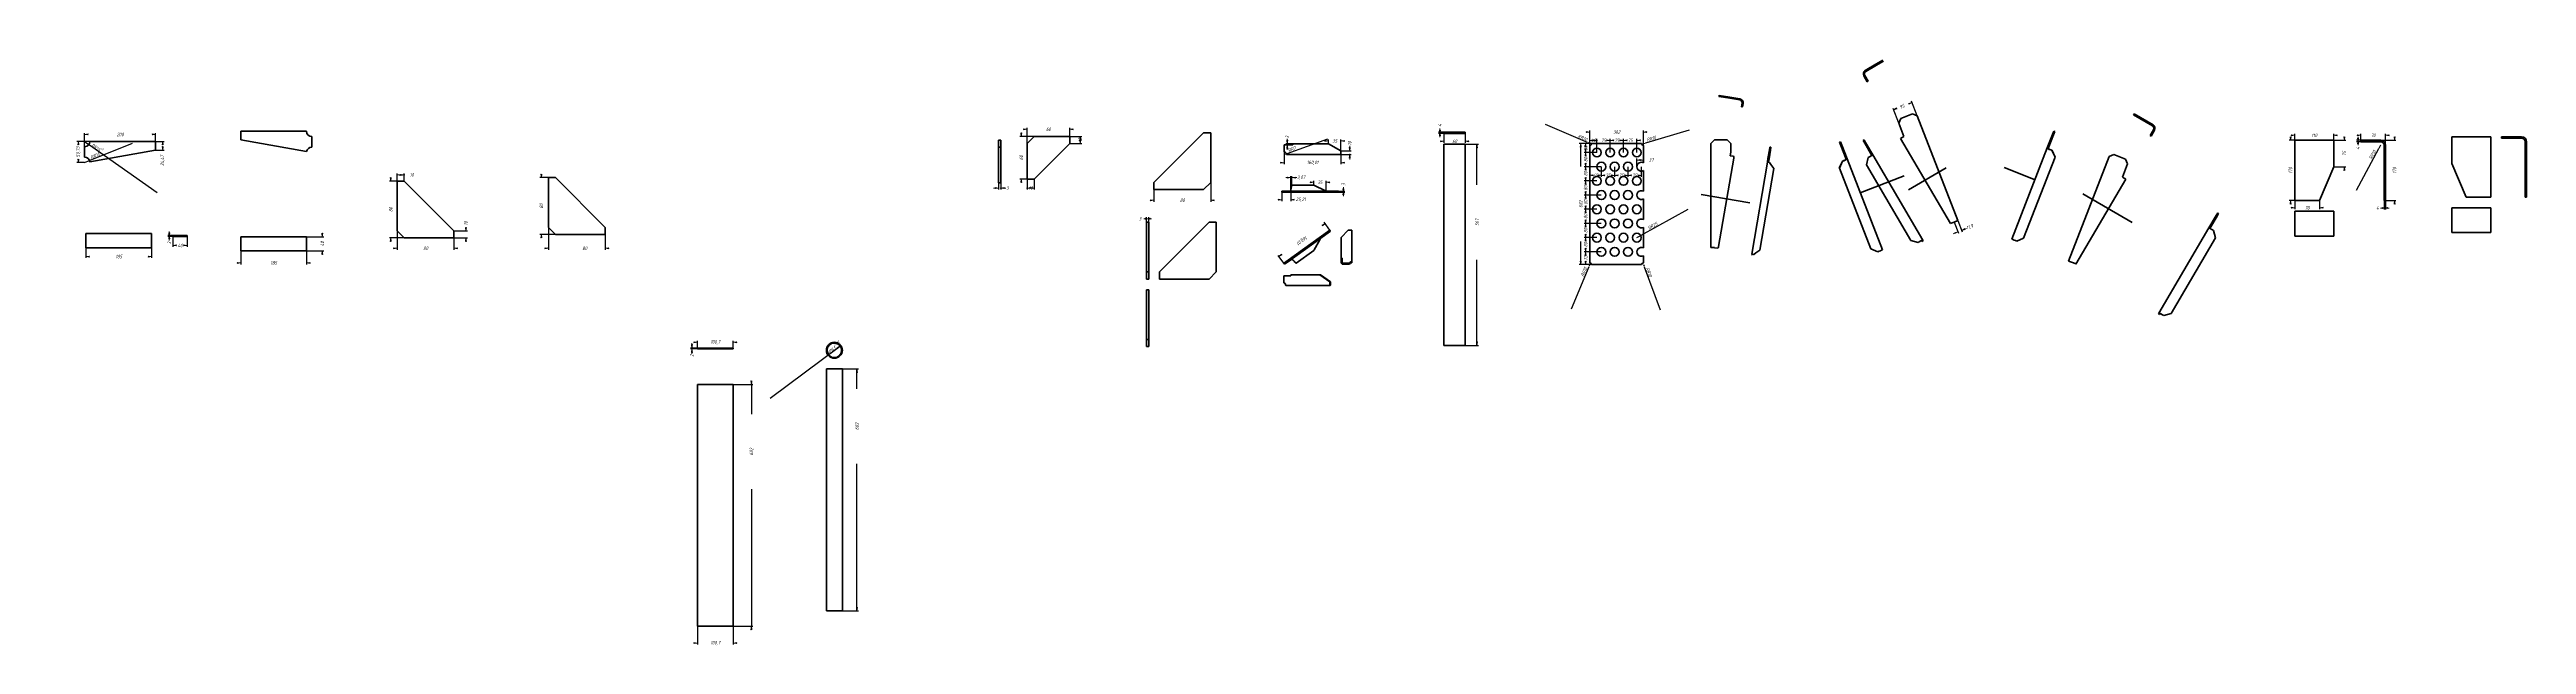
# Model space of a CAD drawing. Header units: millimetres. Extents: x 0 to 3488, y -472 to 367.
import ezdxf

# ---------------------------------------------------------------- set-up
doc = ezdxf.new("R2010")
doc.units = ezdxf.units.MM
doc.linetypes.add('K5LT_BASIC', pattern=[0])
doc.linetypes.add('K5LT_THIN', pattern=[0])
doc.layers.add('Системный слой', color=7, linetype='Continuous')
doc.layers.add('Системный слой (1)', color=7, linetype='Continuous', true_color=0x909090)
doc.styles.add('KDIMTEXTSTYLE', font='GOST_AU.SHX', dxfattribs={"width": 0.96, "oblique": 15, "height": 5})
doc.dimstyles.new('KDIMSTYLE (0.25)', dxfattribs={"dimtxt": 5, "dimasz": 1, "dimexe": 2, "dimexo": 0, "dimgap": 1, "dimtad": 1, "dimlfac": 4, "dimtxsty": 'KDIMTEXTSTYLE', "dimsah": 1, "dimcen": 0, "dimdle": 1, "dimadec": 0, "dimazin": 0, "dimtfac": 0.667, "dimtmove": 0, "dimatfit": 3, "dimfxl": 1, "dimtvp": 1, "dimtolj": 1, "dimtzin": 0, "dimarcsym": 0})
doc.dimstyles.new('KDIMSTYLE (0.50)', dxfattribs={"dimtxt": 5, "dimasz": 1, "dimexe": 2, "dimexo": 0, "dimgap": 1, "dimtad": 1, "dimlfac": 2, "dimtxsty": 'KDIMTEXTSTYLE', "dimsah": 1, "dimcen": 0, "dimdle": 1, "dimadec": 0, "dimazin": 0, "dimtfac": 0.667, "dimtmove": 0, "dimatfit": 3, "dimfxl": 1, "dimtvp": 1, "dimtolj": 1, "dimtzin": 0, "dimarcsym": 0})
doc.dimstyles.new('KDIMSTYLE (1.00)', dxfattribs={"dimtxt": 5, "dimasz": 1, "dimexe": 2, "dimexo": 0, "dimgap": 1, "dimtad": 1, "dimtxsty": 'KDIMTEXTSTYLE', "dimsah": 1, "dimcen": 0, "dimdle": 1, "dimadec": 0, "dimazin": 0, "dimtfac": 0.667, "dimtmove": 0, "dimatfit": 3, "dimfxl": 1, "dimtvp": 1, "dimtolj": 1, "dimtzin": 0, "dimarcsym": 0})
pattern_1 = [(45, (0, 0), (-1.4142136, 1.4142136), [])]

# ---------------------------------------------------------------- blocks, each defined once
blk = doc.blocks.new('KDIMARROW_01')
at = {"layer": 'Системный слой'}
blk.add_hatch(color=0, dxfattribs=at).paths.add_polyline_path([(-5, -0.7), (0, 0), (-5, 0.7), (-4.5, 0)])
at = {"layer": 'Системный слой', "color": 0, "linetype": 'K5LT_THIN', "lineweight": 18}
for p, q in [((-4.5, 0), (-5, 0.7)), ((-5, 0.7), (0, 0)), ((0, 0), (-5, -0.7)), ((-5, -0.7), (-4.5, 0))]:
    blk.add_line(p, q, dxfattribs=at)
at = {"layer": 'Системный слой (1)', "color": 0, "linetype": 'K5LT_THIN', "lineweight": 18}
blk.add_line((0, 0), (-1, 0), dxfattribs=at)
blk = doc.blocks.new('KDIMARROW_02')
at = {"layer": 'Системный слой'}
blk.add_hatch(color=0, dxfattribs=at).paths.add_polyline_path([(4.5, 0), (5, 0.7), (0, 0), (5, -0.7)])
at = {"layer": 'Системный слой', "color": 0, "linetype": 'K5LT_THIN', "lineweight": 18}
for p, q in [((5, 0.7), (0, 0)), ((0, 0), (5, -0.7)), ((0, 0), (7, 0)), ((4.5, 0), (5, 0.7)), ((5, -0.7), (4.5, 0))]:
    blk.add_line(p, q, dxfattribs=at)
at = {"layer": 'Системный слой (1)', "color": 0, "linetype": 'K5LT_THIN', "lineweight": 18}
blk.add_line((0, 0), (-1, 0), dxfattribs=at)

msp = doc.modelspace()

# ---------------------------------------------------------------- hatches: boundary and pattern name
at = {"layer": 'Системный слой (1)'}
h = msp.add_hatch(dxfattribs=at)
h.set_pattern_fill('', angle=45, style=0, pattern_type=0)
h.set_pattern_definition(pattern_1)
h.paths.add_polyline_path([(2572.9819, 344.354), (2572.224, 345.6485), (2557.1657, 336.8313), (2555.5968, 335.4534), (2554.6546, 333.59), (2554.4749, 331.5097), (2555.0836, 329.5123), (2555.1985, 329.306), (2559.9987, 321.108), (2561.2932, 321.8659), (2556.4929, 330.0639), (2555.958, 331.7592), (2556.2105, 333.5188), (2557.2005, 334.9953), (2557.9236, 335.5369)])
h = msp.add_hatch(dxfattribs=at)
h.set_pattern_fill('', angle=45, style=0, pattern_type=0)
h.set_pattern_definition(pattern_1)
h.paths.add_polyline_path([(2363.6315, 299.8077), (2363.3793, 298.329), (2380.3372, 295.4365), (2381.9793, 294.7558), (2383.1643, 293.4307), (2383.6581, 291.723), (2383.6077, 290.8209), (2382.7759, 285.9441), (2384.2545, 285.6919), (2385.0864, 290.5687), (2385.0403, 292.6563), (2384.2195, 294.5762), (2382.7422, 296.0519), (2380.8213, 296.8705), (2380.5894, 296.9152)])
h = msp.add_hatch(dxfattribs=at)
h.set_pattern_fill('', angle=45, style=0, pattern_type=0)
h.set_pattern_definition([(45, (0, 0), (-2.1213203, 2.1213203), [])])
h.paths.add_polyline_path([(2944.6075, 270.6179), (2943.8496, 269.3235), (2961.6445, 258.904), (2962.9406, 257.6874), (2963.5815, 256.0293), (2963.4407, 254.2573), (2963.0751, 253.4311), (2958.2749, 245.233), (2959.5694, 244.4751), (2964.3696, 252.6731), (2965.0634, 254.6426), (2964.9732, 256.7287), (2964.1118, 258.6308), (2962.6036, 260.0748), (2962.4024, 260.1984)])

# ---------------------------------------------------------------- linework, layer by layer
at = {"layer": 'Системный слой (1)', "color": 5, "linetype": 'K5LT_BASIC', "lineweight": 60, "true_color": 0x0000ff}
for p, q in [((2582.1126, 351.4386), (2572.224, 345.6485)), ((2582.8706, 350.1442), (2572.9819, 344.354)), ((2559.9987, 321.108), (2555.1985, 329.306)), ((2561.2932, 321.8659), (2556.4929, 330.0639)), ((2557.1657, 336.8313), (2572.224, 345.6485)), ((2557.9236, 335.5369), (2572.9819, 344.354)), ((2561.2932, 321.8659), (2559.9987, 321.108)), ((2572.9819, 344.354), (2572.224, 345.6485)), ((2351.057, 300.4308), (2351.3092, 301.9095)), ((2351.057, 300.4308), (2363.3793, 298.329)), ((2351.3092, 301.9095), (2363.6315, 299.8077)), ((2363.6315, 299.8077), (2363.3793, 298.329)), ((2363.3793, 298.329), (2380.3372, 295.4365)), ((2363.6315, 299.8077), (2380.5894, 296.9152)), ((2382.7759, 285.9441), (2383.6077, 290.8209)), ((2384.2545, 285.6919), (2382.7759, 285.9441)), ((2384.2545, 285.6919), (2385.0864, 290.5687)), ((361.8346, 251.2609), (269.3346, 251.2609)), ((269.3346, 251.2609), (269.3346, 239.0265)), ((1555.2785, 178.9907), (1625.2785, 248.9907)), ((1625.2785, 248.9907), (1635.2785, 248.9907)), ((1635.2785, 248.9907), (1635.2785, 178.9907)), ((1963.7307, 249.9907), (1993.7307, 249.9907)), ((1963.7307, 249.9907), (1963.7307, 247.9907)), ((1963.7307, 247.9907), (1993.7307, 247.9907)), ((1993.7307, 249.9907), (1993.7307, 247.9907)), ((2604.2801, 262.758), (2607.1279, 269.2303)), ((2611.6806, 243.7282), (2604.2801, 262.758)), ((2607.1279, 269.2303), (2623.904, 275.7543)), ((2623.904, 275.7543), (2630.3762, 272.9065)), ((2630.3762, 272.9065), (2687.6751, 125.5665)), ((2813.4565, 227.7104), (2820.8569, 246.7403)), ((2814.8545, 227.1667), (2822.255, 246.1966)), ((2820.8569, 246.7403), (2822.6692, 251.4003)), ((2822.255, 246.1966), (2820.8569, 246.7403)), ((2822.255, 246.1966), (2824.0672, 250.8566)), ((2824.0672, 250.8566), (2822.6692, 251.4003)), ((2934.9993, 274.5057), (2935.7572, 275.8001)), ((2934.9993, 274.5057), (2943.8496, 269.3235)), ((2935.7572, 275.8001), (2944.6075, 270.6179)), ((2944.6075, 270.6179), (2943.8496, 269.3235)), ((2943.8496, 269.3235), (2961.6445, 258.904)), ((2944.6075, 270.6179), (2962.4024, 260.1984)), ((2963.0751, 253.4311), (2958.2749, 245.233)), ((2959.5694, 244.4751), (2958.2749, 245.233)), ((2964.3696, 252.6731), (2959.5694, 244.4751)), ((49.4003, 214.6114), (49.4003, 229.4785)), ((149.4003, 224.7441), (56.7864, 208.4138)), ((56.9003, 236.9785), (149.4003, 236.9785)), ((149.4003, 236.9785), (149.4003, 224.7441)), ((269.3346, 239.0265), (361.9486, 222.6962)), ((369.3346, 228.8938), (369.3346, 243.7609)), ((1339.6191, 238.6966), (1336.6191, 238.6966)), ((1336.6191, 238.6966), (1336.6191, 228.6966)), ((1336.6191, 228.6966), (1336.6191, 178.6966)), ((1339.6191, 228.6966), (1336.6191, 228.6966)), ((1339.6191, 238.6966), (1339.6191, 228.6966)), ((1339.6191, 228.6966), (1339.6191, 178.6966)), ((1386.7691, 243.9907), (1376.7691, 233.9907)), ((1376.7691, 233.9907), (1376.7691, 183.9907)), ((1436.7691, 243.9907), (1386.7691, 243.9907)), ((1386.7691, 183.9907), (1436.7691, 233.9907)), ((1436.7691, 233.9907), (1436.7691, 243.9907)), ((1738.7369, 222.0905), (1738.7369, 232.0905)), ((1751.0285, 232.0905), (1738.7369, 232.0905)), ((1818.7442, 218.5905), (1742.2369, 218.5905)), ((1751.0285, 233.5905), (1751.0285, 232.0905)), ((1801.2442, 233.5905), (1751.0285, 233.5905)), ((1801.2442, 233.5905), (1818.7442, 223.5905)), ((1818.7442, 223.5905), (1818.7442, 218.5905)), ((1963.7307, 232.9907), (1963.7307, -50.5093)), ((1963.7307, 232.9907), (1993.7307, 232.9907)), ((1993.7307, 232.9907), (1993.7307, -50.5093)), ((2169.1742, 65.8534), (2169.1742, 231.3534)), ((2171.6742, 233.8534), (2242.1742, 233.8534)), ((2244.6742, 231.3534), (2244.6742, 206.8363)), ((2344.7688, 239.2508), (2339.7688, 234.2508)), ((2339.7688, 234.2508), (2339.7688, 87.2508)), ((2362.7688, 239.2508), (2344.7688, 239.2508)), ((2371.9206, 213.3807), (2350.6767, 88.8327)), ((2367.7688, 234.2508), (2362.7688, 239.2508)), ((2366.9281, 216.8219), (2367.7688, 221.7508)), ((2366.9281, 216.8219), (2371.7304, 216.0028)), ((2367.7688, 221.7508), (2367.7688, 234.2508)), ((2419.2785, 207.8926), (2420.1192, 212.8214)), ((2420.1192, 212.8214), (2422.191, 224.9681)), ((2421.5979, 212.5692), (2420.1192, 212.8214)), ((2420.7572, 207.6404), (2421.5979, 212.5692)), ((2421.5979, 212.5692), (2423.6697, 224.7159)), ((2422.191, 224.9681), (2422.8784, 228.998)), ((2423.6697, 224.7159), (2422.191, 224.9681)), ((2424.3571, 228.7458), (2422.8784, 228.998)), ((2423.6697, 224.7159), (2424.3571, 228.7458)), ((2520.6117, 199.6878), (2524.9176, 209.3082)), ((2521.0677, 235.7624), (2522.4657, 236.3061)), ((2522.8799, 231.1024), (2521.0677, 235.7624)), ((2524.2779, 231.646), (2522.4657, 236.3061)), ((2522.8799, 231.1024), (2524.2779, 231.646)), ((2530.2804, 212.0725), (2522.8799, 231.1024)), ((2531.6784, 212.6162), (2524.2779, 231.646)), ((2524.9176, 209.3082), (2526.7817, 210.0331)), ((2525.0036, 209.0871), (2524.9176, 209.3082)), ((2525.0036, 209.0871), (2526.8676, 209.812)), ((2530.2804, 212.0725), (2531.6784, 212.6162)), ((2531.6784, 212.6162), (2581.5768, 84.3061)), ((2554.2347, 238.2596), (2555.5291, 239.0175)), ((2556.3297, 234.6815), (2554.2347, 238.2596)), ((2557.6242, 235.4394), (2555.5291, 239.0175)), ((2556.3297, 234.6815), (2557.6242, 235.4394)), ((2566.5169, 217.2834), (2556.3297, 234.6815)), ((2567.8114, 218.0413), (2557.6242, 235.4394)), ((2558.6567, 203.9899), (2561.3392, 214.2516)), ((2561.3392, 214.2516), (2563.0651, 215.2622)), ((2567.8114, 218.0413), (2563.0651, 215.2622)), ((2567.8114, 218.0413), (2638.2614, 97.7235)), ((2611.6806, 243.7282), (2606.9344, 240.9491)), ((2606.9344, 240.9491), (2677.0606, 121.1841)), ((2813.4565, 227.7104), (2763.5581, 99.4003)), ((2780.1363, 100.6445), (2824.4371, 214.5609)), ((2814.8545, 227.1667), (2813.4565, 227.7104)), ((2820.1312, 224.1813), (2818.2672, 224.9062)), ((2820.2172, 224.4024), (2818.3532, 225.1273)), ((2820.1312, 224.1813), (2820.2172, 224.4024)), ((2824.4371, 214.5609), (2820.1312, 224.1813)), ((2824.5231, 214.782), (2820.2172, 224.4024)), ((2824.4371, 214.5609), (2824.5231, 214.782)), ((2900.5867, 215.7342), (2843.2878, 68.3943)), ((2907.0589, 218.582), (2900.5867, 215.7342)), ((2923.835, 212.058), (2907.0589, 218.582)), ((2926.6828, 205.5858), (2923.835, 212.058)), ((3161.8963, 238.5708), (3161.8963, 231.5708)), ((3216.8963, 238.5708), (3161.8963, 238.5708)), ((3161.8963, 231.5708), (3161.8963, 153.5708)), ((3216.8963, 238.5708), (3216.8963, 231.5708)), ((3216.8963, 231.5708), (3216.8963, 201.0708)), ((3254.8963, 238.5708), (3282.8963, 238.5708)), ((3254.8963, 236.5708), (3254.8963, 238.5708)), ((3282.8963, 236.5708), (3254.8963, 236.5708)), ((3287.8963, 153.5708), (3287.8963, 231.5708)), ((3289.8963, 231.5708), (3289.8963, 153.5708)), ((3383.3369, 243.5708), (3383.3369, 236.5708)), ((3383.3369, 243.5708), (3438.3369, 243.5708)), ((3383.3369, 236.5708), (3383.3369, 206.0708)), ((3438.3369, 243.5708), (3438.3369, 236.5708)), ((3438.3369, 236.5708), (3438.3369, 158.5708)), ((3453.3369, 241.5708), (3453.3369, 243.5708)), ((3453.3369, 243.5708), (3481.3369, 243.5708)), ((3481.3369, 241.5708), (3453.3369, 241.5708)), ((3486.3369, 206.0708), (3486.3369, 236.5708)), ((3488.3369, 236.5708), (3488.3369, 206.0708)), ((489.544, 180.8938), (489.544, 110.8938)), ((499.544, 180.8938), (489.544, 180.8938)), ((569.544, 110.8938), (499.544, 180.8938)), ((702.5854, 185.8938), (702.5854, 115.8938)), ((712.5854, 185.8938), (702.5854, 185.8938)), ((782.5854, 115.8938), (712.5854, 185.8938)), ((1339.6191, 178.6966), (1336.6191, 178.6966)), ((1376.7691, 183.9907), (1386.7691, 183.9907)), ((1555.2785, 168.9907), (1555.2785, 178.9907)), ((1635.2785, 178.9907), (1625.2785, 168.9907)), ((1780.3715, 175.3363), (1749.5033, 175.3363)), ((1780.3715, 175.3363), (1781.4009, 174.8363)), ((1781.4009, 174.8363), (1795.8126, 167.8363)), ((2244.6742, 195.8705), (2244.6742, 166.8363)), ((2419.2785, 207.8926), (2397.1762, 78.3117)), ((2408.7357, 83.9484), (2428.316, 198.7428)), ((2419.2785, 207.8926), (2422.1838, 207.3971)), ((2424.271, 204.4514), (2422.1838, 207.3971)), ((2428.316, 198.7428), (2424.271, 204.4514)), ((2520.6977, 199.4667), (2520.6117, 199.6878)), ((2520.6977, 199.4667), (2525.0036, 209.0871)), ((2564.9985, 85.5503), (2520.6977, 199.4667)), ((2549.8469, 164.3076), (2611.8252, 188.4103)), ((2621.2037, 97.1692), (2558.6567, 203.9899)), ((2671.0358, 199.5713), (2618.2663, 168.6731)), ((2796.52, 182.9873), (2752.7158, 200.0223)), ((2924.0285, 183.7768), (2853.9023, 64.0119)), ((2919.2823, 186.5559), (2926.6828, 205.5858)), ((2919.2823, 186.5559), (2924.0285, 183.7768)), ((3196.8963, 153.5708), (3216.8963, 201.0708)), ((3403.3369, 158.5708), (3383.3369, 206.0708)), ((3486.3369, 206.0708), (3488.3369, 206.0708)), ((3486.3369, 158.5708), (3486.3369, 206.0708)), ((3488.3369, 158.5708), (3488.3369, 206.0708)), ((1625.2785, 168.9907), (1555.2785, 168.9907)), ((1815.3715, 166.8363), (1735.3642, 166.8363)), ((1735.3642, 165.3363), (1735.3642, 166.8363)), ((1815.3715, 165.3363), (1735.3642, 165.3363)), ((1797.8715, 166.8363), (1795.8126, 167.8363)), ((1815.3715, 166.8363), (1815.3715, 166.3363)), ((1815.3715, 166.3363), (1815.3715, 165.3363)), ((2244.6742, 155.8705), (2244.6742, 126.8363)), ((2325.9189, 162.2683), (2394.8146, 150.517)), ((2863.475, 163.2648), (2932.9059, 122.6107)), ((3196.8963, 153.5708), (3161.8963, 153.5708)), ((3289.8963, 153.5708), (3287.8963, 153.5708)), ((3383.3369, 143.5708), (3438.3369, 143.5708)), ((3383.3369, 143.5708), (3383.3369, 115.5708)), ((3403.3369, 158.5708), (3438.3369, 158.5708)), ((3438.3369, 143.5708), (3438.3369, 115.5708)), ((3488.3369, 158.5708), (3486.3369, 158.5708)), ((51.2706, 107.0177), (143.7706, 107.0177)), ((51.2706, 87.0177), (51.2706, 107.0177)), ((143.7706, 107.0177), (143.7706, 87.0177)), ((489.544, 110.8938), (499.544, 100.8938)), ((569.544, 100.8938), (569.544, 110.8938)), ((702.5854, 115.8938), (712.5854, 105.8938)), ((712.5854, 105.8938), (782.5854, 105.8938)), ((782.5854, 105.8938), (782.5854, 115.8938)), ((1545.053, 122.9659), (1545.053, 52.9659)), ((1545.053, 122.9659), (1548.053, 122.9659)), ((1548.053, 122.9659), (1548.053, 52.9659)), ((1563.053, 52.9659), (1633.053, 122.9659)), ((1633.053, 122.9659), (1643.053, 122.9659)), ((1643.053, 122.9659), (1643.053, 52.9659)), ((1803.198, 111.8699), (1741.0421, 67.2605)), ((1804.0726, 110.6512), (1741.8875, 66.0209)), ((1803.7811, 111.0574), (1803.198, 111.8699)), ((1804.0726, 110.6512), (1803.7811, 111.0574)), ((1819.0726, 101.6661), (1829.0726, 111.8699)), ((1829.0726, 111.8699), (1834.0726, 111.8699)), ((1834.0726, 111.8699), (1834.0726, 67.2605)), ((2244.6742, 115.8705), (2244.6742, 86.8363)), ((2678.3551, 121.9421), (2677.0606, 121.1841)), ((2678.3551, 121.9421), (2682.1306, 123.4103)), ((2687.6751, 125.5665), (2682.1306, 123.4103)), ((3041.2077, 115.1646), (2970.7577, -5.1532)), ((3041.2077, 115.1646), (3051.3949, 132.5627)), ((3041.2077, 115.1646), (3045.954, 112.3855)), ((3042.5022, 114.4067), (3052.6894, 131.8048)), ((3047.6799, 111.3749), (3045.954, 112.3855)), ((3050.3624, 101.1132), (3047.6799, 111.3749)), ((3051.3949, 132.5627), (3053.49, 136.1408)), ((3052.6894, 131.8048), (3051.3949, 132.5627)), ((3052.6894, 131.8048), (3054.7844, 135.3829)), ((3054.7844, 135.3829), (3053.49, 136.1408)), ((3216.8963, 138.5708), (3161.8963, 138.5708)), ((3161.8963, 138.5708), (3161.8963, 110.5708)), ((3161.8963, 110.5708), (3161.8963, 103.5708)), ((3216.8963, 138.5708), (3216.8963, 110.5708)), ((3216.8963, 110.5708), (3216.8963, 103.5708)), ((3383.3369, 115.5708), (3383.3369, 108.5708)), ((3383.3369, 108.5708), (3438.3369, 108.5708)), ((3438.3369, 115.5708), (3438.3369, 108.5708)), ((143.7706, 87.0177), (51.2706, 87.0177)), ((173.7706, 104.5177), (173.7706, 103.0177)), ((193.7706, 104.5177), (173.7706, 104.5177)), ((193.7706, 103.0177), (173.7706, 103.0177)), ((193.7706, 104.5177), (193.7706, 103.0177)), ((269.3916, 102.5746), (269.3916, 82.5746)), ((361.8916, 102.5746), (269.3916, 102.5746)), ((269.3916, 82.5746), (361.8916, 82.5746)), ((361.8916, 82.5746), (361.8916, 102.5746)), ((499.544, 100.8938), (569.544, 100.8938)), ((1749.4149, 71.2584), (1739.4497, 64.1063)), ((1780.5941, 83.3381), (1755.5163, 65.3397)), ((1780.5941, 83.3381), (1781.1389, 84.3445)), ((1781.1389, 84.3445), (1788.7658, 98.4346)), ((1789.8553, 100.4474), (1788.7658, 98.4346)), ((1819.0726, 101.6661), (1819.0726, 72.3866)), ((1819.0726, 72.3866), (1820.5726, 72.3866)), ((1819.0726, 65.3397), (1819.0726, 72.3866)), ((1820.0726, 70.6567), (1820.0726, 65.7)), ((1820.5726, 72.3866), (1820.5726, 65.2197)), ((2244.6742, 75.8705), (2244.6742, 65.8534)), ((2339.7688, 87.2508), (2344.7688, 87.2508)), ((2344.7688, 87.2508), (2344.8257, 87.241)), ((2349.6281, 86.4219), (2344.8257, 87.241)), ((2397.0348, 77.483), (2397.1762, 78.3117)), ((2398.5135, 77.2308), (2397.0348, 77.483)), ((2400.0814, 77.8162), (2397.1762, 78.3117)), ((2398.5135, 77.2308), (2398.6548, 78.0595)), ((2400.0814, 77.8162), (2403.0271, 79.9034)), ((2403.0271, 79.9034), (2408.7357, 83.9484)), ((2574.6727, 81.3666), (2564.9985, 85.5503)), ((2576.5367, 82.0915), (2574.6727, 81.3666)), ((2579.969, 83.6808), (2581.5768, 84.3061)), ((2631.4655, 94.4867), (2621.2037, 97.1692)), ((2633.1914, 95.4973), (2631.4655, 94.4867)), ((2636.449, 97.4047), (2633.1914, 95.4973)), ((2637.4423, 96.1536), (2636.9669, 96.9655)), ((2637.4423, 96.1536), (2638.7368, 96.9115)), ((2638.7368, 96.9115), (2638.2614, 97.7235)), ((2765.1659, 98.775), (2763.5581, 99.4003)), ((2768.5981, 97.1857), (2770.4621, 96.4608)), ((2770.4621, 96.4608), (2780.1363, 100.6445)), ((2987.8154, -5.7075), (3050.3624, 101.1132)), ((3216.8963, 103.5708), (3161.8963, 103.5708)), ((1545.053, 52.9659), (1545.053, 42.9659)), ((1545.053, 52.9659), (1548.053, 52.9659)), ((1545.053, 42.9659), (1548.053, 42.9659)), ((1548.053, 52.9659), (1548.053, 42.9659)), ((1563.053, 42.9659), (1563.053, 52.9659)), ((1633.053, 42.9659), (1563.053, 42.9659)), ((1643.053, 52.9659), (1633.053, 42.9659)), ((1741.0421, 67.2605), (1738.1986, 65.2197)), ((1748.1846, 47.562), (1738.1986, 47.562)), ((1738.1986, 37.562), (1738.1986, 47.562)), ((1741.8875, 66.0209), (1739.3476, 64.198)), ((1741.6252, 66.448), (1741.0421, 67.2605)), ((1748.1846, 49.062), (1748.1846, 47.562)), ((1788.9807, 49.062), (1748.1846, 49.062)), ((1788.9807, 49.062), (1803.198, 39.062)), ((1789.8553, 49.062), (1788.9807, 49.062)), ((1789.8553, 49.062), (1804.0726, 39.062)), ((1804.0726, 39.062), (1803.198, 39.062)), ((1803.198, 39.062), (1803.198, 34.062)), ((1804.0726, 39.062), (1804.0726, 34.562)), ((1819.0726, 65.3397), (1819.5726, 65.3397)), ((1820.5726, 64.1063), (1820.5726, 65.2197)), ((1830.5726, 65.2197), (1820.5726, 65.2197)), ((1830.589, 64.198), (1821.0726, 64.198)), ((1834.0726, 66.448), (1834.0726, 67.2605)), ((2242.1742, 63.3534), (2171.6742, 63.3534)), ((2843.2878, 68.3943), (2848.8323, 66.2381)), ((2852.6078, 64.7698), (2848.8323, 66.2381)), ((2852.6078, 64.7698), (2853.9023, 64.0119)), ((1545.053, 27.9659), (1548.053, 27.9659)), ((1545.053, 27.9659), (1545.053, -42.0341)), ((1548.053, 27.9659), (1548.053, -42.0341)), ((1803.198, 34.062), (1741.0421, 34.062)), ((1803.7811, 34.062), (1803.198, 34.062)), ((2970.2823, -5.9652), (2970.7577, -5.1532)), ((2971.5768, -6.7231), (2970.2823, -5.9652)), ((2971.5768, -6.7231), (2972.0522, -5.9112)), ((2972.5701, -5.472), (2975.8277, -7.3794)), ((2975.8277, -7.3794), (2977.5536, -8.39)), ((2977.5536, -8.39), (2987.8154, -5.7075)), ((912.3991, -55.3942), (912.3991, -54.3942)), ((912.3991, -54.3942), (962.7511, -54.3942)), ((962.7511, -55.3942), (912.3991, -55.3942)), ((962.7511, -54.3942), (962.7511, -55.3942)), ((1545.053, -42.0341), (1545.053, -52.0341)), ((1545.053, -42.0341), (1548.053, -42.0341)), ((1545.053, -52.0341), (1548.053, -52.0341)), ((1548.053, -42.0341), (1548.053, -52.0341)), ((1963.7307, -50.5093), (1993.7307, -50.5093)), ((1094.0265, -83.6442), (1094.0265, -424.6442)), ((1094.0265, -83.6442), (1105.2765, -83.6442)), ((1105.2765, -83.6442), (1116.5265, -83.6442)), ((1116.5265, -83.6442), (1116.5265, -424.6442)), ((912.3991, -446.3942), (912.3991, -105.3942)), ((962.7511, -105.3942), (912.3991, -105.3942)), ((962.7511, -446.3942), (962.7511, -105.3942)), ((912.3991, -446.3942), (962.7511, -446.3942)), ((1105.2765, -424.6442), (1094.0265, -424.6442)), ((1116.5265, -424.6442), (1105.2765, -424.6442))]:
    msp.add_line(p, q, dxfattribs=at)
for centre in [(2179.1742, 221.3534), (2197.9242, 221.3534), (2216.6742, 221.3534), (2235.4242, 221.3534), (2179.1742, 181.3534), (2185.4242, 201.3534), (2197.9242, 181.3534), (2204.1742, 201.3534), (2216.6742, 181.3534), (2222.9242, 201.3534), (2235.4242, 181.3534), (2179.1742, 141.3534), (2185.4242, 161.3534), (2197.9242, 141.3534), (2204.1742, 161.3534), (2216.6742, 141.3534), (2222.9242, 161.3534), (2235.4242, 141.3534), (2179.1742, 101.3534), (2185.4242, 121.3534), (2197.9242, 101.3534), (2204.1742, 121.3534), (2216.6742, 101.3534), (2222.9242, 121.3534), (2235.4242, 101.3534), (2185.4242, 81.3534), (2204.1742, 81.3534), (2222.9242, 81.3534)]:
    msp.add_circle(centre, 6.25, dxfattribs=at)
for centre, radius, start, end in [((2559.9448, 332.0851), 5.5, 120.3503611, 210.3503611), ((2559.9448, 332.0851), 4, 120.3503611, 210.3503611), ((2379.6647, 291.4935), 4, 350.3203278, 80.3203278), ((2379.6647, 291.4935), 5.5, 350.3203278, 80.3203278), ((369.3346, 251.2609), 7.5, 180, 270), ((2959.6233, 255.4522), 4, 329.6496389, 59.6496389), ((2959.6233, 255.4522), 5.5, 329.6496389, 59.6496389), ((49.4003, 236.9785), 7.5, 270, 0), ((49.4003, 207.1114), 7.5, 10, 90), ((369.3346, 221.3938), 7.5, 90, 170), ((1738.7369, 218.5905), 3.5, 0, 90), ((2169.1742, 233.8534), 2.5, 270, 0), ((2244.6742, 233.8534), 2.5, 180, 270), ((2366.4989, 214.3055), 5.5, 350.3203278, 17.9749402), ((3282.8963, 231.5708), 7, 0, 90), ((3282.8963, 231.5708), 5, 0, 90), ((3481.3369, 236.5708), 7, 0, 90), ((3481.3369, 236.5708), 5, 0, 90), ((1570.662, 203.2069), 181, 348.4079215, 351.1422883), ((2241.6742, 201.3534), 6.25, 61.314598, 298.685402), ((2241.6742, 161.3534), 6.25, 61.314598, 298.685402), ((2241.6742, 121.3534), 6.25, 61.314598, 298.685402), ((1626.4728, -61.5807), 181, 46.9361739, 47.2158418), ((1626.4728, -61.5807), 181, 44.6849857, 46.9361739), ((2241.6742, 81.3534), 6.25, 61.314598, 298.685402), ((2345.255, 89.7575), 5.5, 322.6657154, 350.3203278), ((1626.4728, -61.5807), 169, 48.0949354, 48.6162098), ((1626.4728, -61.5807), 169, 48.0484285, 48.0949354), ((1626.4728, -61.5807), 181, 44.5247645, 44.6849857), ((2169.1742, 63.3534), 2.5, 0, 90), ((2244.6742, 63.3534), 2.5, 90, 180), ((1105.2765, -57.3942), 11.25, 90, 0), ((1105.2765, -57.3942), 10.25, 90, 0), ((1105.2765, -57.3942), 11.25, 0, 90), ((1105.2765, -57.3942), 10.25, 0, 90)]:
    msp.add_arc(centre, radius, start, end, dxfattribs=at)
for centre, major_axis, ratio, start_param, end_param in [((2526.5524, 210.6227), (3.728, 1.4498), 0.158155578, 4.71238898, 6.283185307), ((2526.5524, 210.6227), (5.126, 1.9935), 0.158155578, 4.71238898, 6.283185307), ((2818.5825, 225.7169), (-5.126, 1.9935), 0.158155578, 0, 1.570796327), ((2818.5825, 225.7169), (-3.728, 1.4498), 0.158155578, 0, 1.570796327), ((2576.2215, 82.9022), (5.126, 1.9935), 0.158155578, 4.71238898, 5.468845365), ((2633.5151, 94.9444), (3.4518, 2.0211), 0.160171464, 0, 1.570796327), ((2633.5151, 94.9444), (4.7462, 2.7791), 0.160171464, 0, 0.814339942), ((2768.9134, 97.9964), (5.126, -1.9935), 0.158155578, 3.955932596, 4.71238898), ((1738.1986, 34.062), (0, 3.5), 0.812418951, 4.71238898, 6.283185307), ((1834.0726, 65.2197), (-3.5, 0), 0.583074136, 4.71238898, 6.283185307), ((1834.0726, 64.0011), (-3.5, 0), 0.583074136, 4.855736549, 6.186542425), ((1803.7811, 34.562), (0, 0.5), 0.583074136, 3.141592654, 4.71238898), ((2975.504, -7.9323), (4.7462, -2.7791), 0.160171464, 2.327252711, 3.141592654), ((2975.504, -7.9323), (3.4518, -2.0211), 0.160171464, 1.570796327, 3.141592654)]:
    msp.add_ellipse(centre, major_axis=major_axis, ratio=ratio, start_param=start_param, end_param=end_param, dxfattribs=at)
for points, knots in [([(1820.5726, 71.2584), (1820.519, 71.2369), (1820.4354, 71.1958), (1820.3324, 71.1266), (1820.2539, 71.0592), (1820.1803, 70.9762), (1820.1183, 70.8755), (1820.0805, 70.7652), (1820.0726, 70.6907), (1820.0726, 70.6567)], [0, 0, 0, 0, 1.757165226, 2.903512305, 4.075282153, 5.317439038, 6.91649912, 8.595466012, 10, 10, 10, 10]), ([(1741.6252, 66.448), (1741.6522, 66.4104), (1741.703, 66.3396), (1741.7702, 66.2452), (1741.8178, 66.1763), (1741.8513, 66.1244), (1741.8703, 66.0919), (1741.893, 66.0465), (1741.8957, 66.0267), (1741.8875, 66.0209)], [0, 0, 0, 0, 1.763067153, 3.326896471, 4.769083811, 5.705168777, 6.773199696, 7.359731695, 10, 10, 10, 10]), ([(1820.0726, 65.7), (1820.0726, 65.6701), (1820.063, 65.6145), (1820.023, 65.5371), (1819.9663, 65.4739), (1819.8926, 65.4199), (1819.789, 65.37), (1819.677, 65.3439), (1819.5966, 65.3397), (1819.5726, 65.3397)], [0, 0, 0, 0, 1.597228473, 2.973523605, 4.375239048, 5.579360634, 6.968094711, 9.099026759, 10, 10, 10, 10]), ([(1820.5726, 64.1063), (1820.6538, 64.1384), (1820.8165, 64.1833), (1820.9915, 64.198), (1821.0726, 64.198)], [0, 0, 0, 0, 2.699832527, 5, 5, 5, 5]), ([(1834.0726, 66.448), (1834.0726, 66.4145), (1834.0624, 66.348), (1834.0186, 66.2558), (1833.9597, 66.1861), (1833.9029, 66.1393), (1833.8588, 66.1104), (1833.8173, 66.0877), (1833.7716, 66.067), (1833.6913, 66.0384), (1833.6227, 66.0251), (1833.5726, 66.0209)], [0, 0, 0, 0, 1.884685385, 3.753492993, 5.524840483, 6.574620477, 7.378706982, 8.073368393, 8.831678034, 9.715356105, 12, 12, 12, 12])]:
    msp.add_open_spline(points, degree=3, knots=knots, dxfattribs=at)
msp.add_open_spline([(1830.589, 64.198), (1830.5783, 64.5403), (1830.5726, 64.8808), (1830.5726, 65.2197)], degree=3, dxfattribs=at)

# ---------------------------------------------------------------- dimensions: what is measured, and where the dimension line sits
at = {"layer": 'Системный слой (1)', "color": 7}
for base, p1, p2, angle, location, dimstyle, override in [((2596.9366, 281.6414), (2630.3762, 272.9065), (2604.2801, 262.758), 201.2505055, (2609.9846, 286.7157), 'KDIMSTYLE (0.50)', {"dimexo": 0, "dimpost": '\\H5.0;\\W0.965;\\Q15;<>', "dimblk1": 'KDIMARROW_01', "dimblk2": 'KDIMARROW_01', "dimse1": 0, "dimse2": 0, "dimclrt": 7, "dimtolj": 1}), ((1743.1394, 232.0905), (1751.0285, 233.5905), (1751.0285, 232.0905), 90, (1743.1394, 242.8996), 'KDIMSTYLE (0.50)', {"dimexo": 0, "dimpost": '\\H5.0;\\W0.965;\\Q15;<>', "dimblk1": 'KDIMARROW_02', "dimblk2": 'KDIMARROW_02', "dimse1": 0, "dimse2": 0, "dimclrt": 7, "dimtolj": 1}), ((1958.0922, 249.9907), (1963.7307, 247.9907), (1963.7307, 249.9907), 90, (1958.0922, 259.4882), 'KDIMSTYLE (0.50)', {"dimexo": 0, "dimpost": '\\H5.0;\\W0.965;\\Q15;<>', "dimblk1": 'KDIMARROW_02', "dimblk2": 'KDIMARROW_02', "dimse1": 0, "dimse2": 0, "dimclrt": 7, "dimtolj": 1}), ((3251.1107, 238.5708), (3254.8963, 236.5708), (3254.8963, 238.5708), 90, (3251.1107, 227.0733), 'KDIMSTYLE (0.50)', {"dimexo": 0, "dimpost": '\\H5.0;\\W0.965;\\Q15;<>', "dimblk1": 'KDIMARROW_02', "dimblk2": 'KDIMARROW_02', "dimse1": 0, "dimse2": 0, "dimclrt": 7, "dimtolj": 1}), ((40.6404, 236.9785), (49.4003, 207.1114), (56.9003, 236.9785), 90, (40.6404, 222.045), 'KDIMSTYLE (0.50)', {"dimexo": 0, "dimpost": '\\H5.0;\\W0.965;\\Q15;<>', "dimblk1": 'KDIMARROW_01', "dimblk2": 'KDIMARROW_01', "dimse1": 0, "dimse2": 0, "dimclrt": 7, "dimtolj": 1}), ((159.3241, 236.9785), (149.4003, 224.7441), (149.4003, 236.9785), 90, (159.3241, 209.9388), 'KDIMSTYLE (0.50)', {"dimexo": 0, "dimpost": '\\H5.0;\\W0.965;\\Q15;<>', "dimblk1": 'KDIMARROW_01', "dimblk2": 'KDIMARROW_01', "dimse1": 0, "dimse2": 0, "dimclrt": 7, "dimtolj": 1}), ((1368.3853, 183.9907), (1386.7691, 243.9907), (1376.7691, 183.9907), 90, (1368.3853, 213.9907), 'KDIMSTYLE (1.00)', {"dimexo": 0, "dimpost": '\\H5.0;\\W0.965;\\Q15;<>', "dimblk1": 'KDIMARROW_01', "dimblk2": 'KDIMARROW_01', "dimse1": 0, "dimse2": 0, "dimclrt": 7, "dimtolj": 1}), ((1451.6115, 243.9907), (1436.7691, 233.9907), (1436.7691, 243.9907), 90, (1451.6115, 238.9907), 'KDIMSTYLE (1.00)', {"dimexo": 0, "dimpost": '\\H5.0;\\W0.965;\\Q15;<>', "dimblk1": 'KDIMARROW_01', "dimblk2": 'KDIMARROW_01', "dimse1": 0, "dimse2": 0, "dimclrt": 7, "dimtolj": 1}), ((1831.2307, 223.5905), (1818.7442, 218.5905), (1818.7442, 223.5905), 90, (1831.2307, 234.1463), 'KDIMSTYLE (0.50)', {"dimexo": 0, "dimpost": '\\H5.0;\\W0.965;\\Q15;<>', "dimblk1": 'KDIMARROW_02', "dimblk2": 'KDIMARROW_02', "dimse1": 0, "dimse2": 0, "dimclrt": 7, "dimtolj": 1}), ((2010.2806, 232.9907), (1993.7307, -50.5093), (1993.7307, 232.9907), 90, (2010.2806, 122.9907), 'KDIMSTYLE (0.50)', {"dimexo": 0, "dimpost": '\\H5.0;\\W0.965;\\Q15;<>', "dimblk1": 'KDIMARROW_01', "dimblk2": 'KDIMARROW_01', "dimse1": 0, "dimse2": 0, "dimclrt": 7, "dimtolj": 1}), ((2156.4391, 233.8534), (2171.6742, 63.3534), (2171.6742, 233.8534), 90, (2156.4391, 148.6034), 'KDIMSTYLE (0.25)', {"dimexo": 0, "dimpost": '\\H5.0;\\W0.965;\\Q15;<>', "dimblk1": 'KDIMARROW_01', "dimblk2": 'KDIMARROW_01', "dimse1": 0, "dimse2": 0, "dimclrt": 7, "dimtolj": 1}), ((2163.3072, 233.8534), (2179.1742, 221.3534), (2171.6742, 233.8534), 90, (2163.3072, 227.6034), 'KDIMSTYLE (0.25)', {"dimexo": 0, "dimpost": '\\H5.0;\\W0.965;\\Q15;<>', "dimblk1": 'KDIMARROW_01', "dimblk2": 'KDIMARROW_01', "dimse1": 0, "dimse2": 0, "dimclrt": 7, "dimtolj": 1}), ((2163.3072, 221.3534), (2185.4242, 201.3534), (2179.1742, 221.3534), 90, (2163.3072, 211.3534), 'KDIMSTYLE (0.25)', {"dimexo": 0, "dimpost": '\\H5.0;\\W0.965;\\Q15;<>', "dimblk1": 'KDIMARROW_01', "dimblk2": 'KDIMARROW_01', "dimse1": 0, "dimse2": 0, "dimclrt": 7, "dimtolj": 1}), ((3156.0435, 153.5708), (3161.8963, 238.5708), (3161.8963, 153.5708), 90, (3156.0435, 196.0708), 'KDIMSTYLE (0.50)', {"dimexo": 0, "dimpost": '\\H5.0;\\W0.965;\\Q15;<>', "dimblk1": 'KDIMARROW_01', "dimblk2": 'KDIMARROW_01', "dimse1": 0, "dimse2": 0, "dimclrt": 7, "dimtolj": 1}), ((3231.8963, 201.0708), (3216.8963, 238.5708), (3216.8963, 201.0708), 90, (3231.8963, 219.8208), 'KDIMSTYLE (0.50)', {"dimexo": 0, "dimpost": '\\H5.0;\\W0.965;\\Q15;<>', "dimblk1": 'KDIMARROW_01', "dimblk2": 'KDIMARROW_01', "dimse1": 0, "dimse2": 0, "dimclrt": 7, "dimtolj": 1}), ((3302.5652, 153.5708), (3282.8963, 238.5708), (3289.8963, 153.5708), 90, (3302.5652, 196.0708), 'KDIMSTYLE (0.50)', {"dimexo": 0, "dimpost": '\\H5.0;\\W0.965;\\Q15;<>', "dimblk1": 'KDIMARROW_01', "dimblk2": 'KDIMARROW_01', "dimse1": 0, "dimse2": 0, "dimclrt": 7, "dimtolj": 1}), ((480.6125, 100.8938), (489.544, 180.8938), (499.544, 100.8938), 90, (480.6125, 140.8938), 'KDIMSTYLE (1.00)', {"dimexo": 0, "dimpost": '\\H5.0;\\W0.965;\\Q15;<>', "dimblk1": 'KDIMARROW_01', "dimblk2": 'KDIMARROW_01', "dimse1": 0, "dimse2": 0, "dimclrt": 7, "dimtolj": 1}), ((692.6229, 105.8938), (702.5854, 185.8938), (712.5854, 105.8938), 90, (692.6229, 145.8938), 'KDIMSTYLE (1.00)', {"dimexo": 0, "dimpost": '\\H5.0;\\W0.965;\\Q15;<>', "dimblk1": 'KDIMARROW_01', "dimblk2": 'KDIMARROW_01', "dimse1": 0, "dimse2": 0, "dimclrt": 7, "dimtolj": 1}), ((1822.2145, 166.8363), (1815.3715, 165.3363), (1815.3715, 166.8363), 90, (1822.2145, 176.1304), 'KDIMSTYLE (0.50)', {"dimexo": 0, "dimpost": '\\H5.0;\\W0.965;\\Q15;<>', "dimblk1": 'KDIMARROW_02', "dimblk2": 'KDIMARROW_02', "dimse1": 0, "dimse2": 0, "dimclrt": 7, "dimtolj": 1}), ((2163.3072, 201.3534), (2179.1742, 181.3534), (2185.4242, 201.3534), 90, (2163.3072, 191.3534), 'KDIMSTYLE (0.25)', {"dimexo": 0, "dimpost": '\\H5.0;\\W0.965;\\Q15;<>', "dimblk1": 'KDIMARROW_01', "dimblk2": 'KDIMARROW_01', "dimse1": 0, "dimse2": 0, "dimclrt": 7, "dimtolj": 1}), ((2163.3072, 181.3534), (2185.4242, 161.3534), (2179.1742, 181.3534), 90, (2163.3072, 171.3534), 'KDIMSTYLE (0.25)', {"dimexo": 0, "dimpost": '\\H5.0;\\W0.965;\\Q15;<>', "dimblk1": 'KDIMARROW_01', "dimblk2": 'KDIMARROW_01', "dimse1": 0, "dimse2": 0, "dimclrt": 7, "dimtolj": 1}), ((2163.3072, 161.3534), (2179.1742, 141.3534), (2185.4242, 161.3534), 90, (2163.3072, 151.3534), 'KDIMSTYLE (0.25)', {"dimexo": 0, "dimpost": '\\H5.0;\\W0.965;\\Q15;<>', "dimblk1": 'KDIMARROW_01', "dimblk2": 'KDIMARROW_01', "dimse1": 0, "dimse2": 0, "dimclrt": 7, "dimtolj": 1}), ((2163.3072, 141.3534), (2185.4242, 121.3534), (2179.1742, 141.3534), 90, (2163.3072, 131.3534), 'KDIMSTYLE (0.25)', {"dimexo": 0, "dimpost": '\\H5.0;\\W0.965;\\Q15;<>', "dimblk1": 'KDIMARROW_01', "dimblk2": 'KDIMARROW_01', "dimse1": 0, "dimse2": 0, "dimclrt": 7, "dimtolj": 1}), ((168.6844, 104.5177), (173.7706, 103.0177), (173.7706, 104.5177), 90, (168.6844, 93.7237), 'KDIMSTYLE (0.50)', {"dimexo": 0, "dimpost": '\\H5.0;\\W0.965;\\Q15;\\Q15;\\H5.0;\\W0.965;\\Q15;<>\\H5.0;\\W0.965;\\Q15;\\Q15;', "dimblk1": 'KDIMARROW_02', "dimblk2": 'KDIMARROW_02', "dimse1": 0, "dimse2": 0, "dimclrt": 7, "dimtolj": 1}), ((586.4846, 100.8938), (569.544, 110.8938), (569.544, 100.8938), 90, (586.4846, 121.4496), 'KDIMSTYLE (1.00)', {"dimexo": 0, "dimpost": '\\H5.0;\\W0.965;\\Q15;<>', "dimblk1": 'KDIMARROW_01', "dimblk2": 'KDIMARROW_01', "dimse1": 0, "dimse2": 0, "dimclrt": 7, "dimtolj": 1}), ((1731.3341, 74.7843), (1803.198, 111.8699), (1738.1986, 65.2197), 215.6670528, (1763.8338, 98.1094), 'KDIMSTYLE (0.50)', {"dimexo": 0, "dimpost": '\\H5.0;\\W0.965;\\Q15;<>', "dimblk1": 'KDIMARROW_01', "dimblk2": 'KDIMARROW_01', "dimse1": 0, "dimse2": 0, "dimclrt": 7, "dimtolj": 1}), ((2163.3072, 121.3534), (2179.1742, 101.3534), (2185.4242, 121.3534), 90, (2163.3072, 111.3534), 'KDIMSTYLE (0.25)', {"dimexo": 0, "dimpost": '\\H5.0;\\W0.965;\\Q15;<>', "dimblk1": 'KDIMARROW_01', "dimblk2": 'KDIMARROW_01', "dimse1": 0, "dimse2": 0, "dimclrt": 7, "dimtolj": 1}), ((2693.0877, 111.6485), (2682.1306, 123.4103), (2687.6751, 125.5665), 21.2505055, (2704.4027, 116.0488), 'KDIMSTYLE (0.50)', {"dimexo": 0, "dimpost": '\\H5.0;\\W0.965;\\Q15;<>', "dimblk1": 'KDIMARROW_02', "dimblk2": 'KDIMARROW_02', "dimse1": 0, "dimse2": 0, "dimclrt": 7, "dimtolj": 1}), ((384.136, 82.5746), (361.8916, 102.5746), (361.8916, 82.5746), 90, (384.136, 92.5746), 'KDIMSTYLE (0.50)', {"dimexo": 0, "dimpost": '\\H5.0;\\W0.965;\\Q15;<>', "dimblk1": 'KDIMARROW_01', "dimblk2": 'KDIMARROW_01', "dimse1": 0, "dimse2": 0, "dimclrt": 7, "dimtolj": 1}), ((2163.3072, 101.3534), (2185.4242, 81.3534), (2179.1742, 101.3534), 90, (2163.3072, 91.3534), 'KDIMSTYLE (0.25)', {"dimexo": 0, "dimpost": '\\H5.0;\\W0.965;\\Q15;<>', "dimblk1": 'KDIMARROW_01', "dimblk2": 'KDIMARROW_01', "dimse1": 0, "dimse2": 0, "dimclrt": 7, "dimtolj": 1}), ((2163.3072, 81.3534), (2171.6742, 63.3534), (2185.4242, 81.3534), 90, (2163.3072, 72.3534), 'KDIMSTYLE (0.25)', {"dimexo": 0, "dimpost": '\\H5.0;\\W0.965;\\Q15;<>', "dimblk1": 'KDIMARROW_01', "dimblk2": 'KDIMARROW_01', "dimse1": 0, "dimse2": 0, "dimclrt": 7, "dimtolj": 1}), ((904.663, -55.3942), (912.3991, -54.3942), (912.3991, -55.3942), 90, (904.663, -64.8917), 'KDIMSTYLE (0.50)', {"dimexo": 0, "dimpost": '\\H5.0;\\W0.965;\\Q15;<>', "dimblk1": 'KDIMARROW_02', "dimblk2": 'KDIMARROW_02', "dimse1": 0, "dimse2": 0, "dimclrt": 7, "dimtolj": 1}), ((1137.1749, -83.6442), (1116.5265, -424.6442), (1116.5265, -83.6442), 90, (1137.1749, -164.6442), 'KDIMSTYLE (0.50)', {"dimexo": 0, "dimpost": '\\H5.0;\\W0.965;\\Q15;<>', "dimblk1": 'KDIMARROW_01', "dimblk2": 'KDIMARROW_01', "dimse1": 0, "dimse2": 0, "dimclrt": 7, "dimtolj": 1}), ((988.4499, -446.3942), (962.7511, -105.3942), (962.7511, -446.3942), 90, (988.4499, -200.3942), 'KDIMSTYLE (0.50)', {"dimexo": 0, "dimpost": '\\H5.0;\\W0.965;\\Q15;<>', "dimblk1": 'KDIMARROW_01', "dimblk2": 'KDIMARROW_01', "dimse1": 0, "dimse2": 0, "dimclrt": 7, "dimtolj": 1})]:
    msp.add_linear_dim(base=base, p1=p1, p2=p2, angle=angle, location=location, dimstyle=dimstyle, override=override, dxfattribs=at).render()
for base, p1, p2, location, dimstyle, override in [((149.4003, 246.7398), (49.4003, 229.4785), (149.4003, 236.9785), (99.4003, 246.7398), 'KDIMSTYLE (0.50)', {"dimexo": 0, "dimpost": '\\H5.0;\\W0.965;\\Q15;<>', "dimblk1": 'KDIMARROW_01', "dimblk2": 'KDIMARROW_01', "dimse1": 0, "dimse2": 0, "dimclrt": 7, "dimtolj": 1}), ((1376.7691, 254.1639), (1436.7691, 243.9907), (1376.7691, 233.9907), (1406.7691, 254.1639), 'KDIMSTYLE (1.00)', {"dimexo": 0, "dimpost": '\\H5.0;\\W0.965;\\Q15;<>', "dimblk1": 'KDIMARROW_01', "dimblk2": 'KDIMARROW_01', "dimse1": 0, "dimse2": 0, "dimclrt": 7, "dimtolj": 1}), ((1801.2442, 237.7022), (1818.7442, 223.5905), (1801.2442, 233.5905), (1809.9942, 237.7022), 'KDIMSTYLE (0.50)', {"dimexo": 0, "dimpost": '\\H5.0;\\W0.965;\\Q15;<>', "dimblk1": 'KDIMARROW_01', "dimblk2": 'KDIMARROW_01', "dimse1": 0, "dimse2": 0, "dimclrt": 7, "dimtolj": 1}), ((1963.7307, 237.1788), (1993.7307, 247.9907), (1963.7307, 247.9907), (1978.7307, 237.1788), 'KDIMSTYLE (0.50)', {"dimexo": 0, "dimpost": '\\H5.0;\\W0.965;\\Q15;<>', "dimblk1": 'KDIMARROW_01', "dimblk2": 'KDIMARROW_01', "dimse1": 0, "dimse2": 0, "dimclrt": 7, "dimtolj": 1}), ((2169.1742, 238.4239), (2179.1742, 221.3534), (2169.1742, 231.3534), (2174.1742, 238.4239), 'KDIMSTYLE (0.25)', {"dimexo": 0, "dimpost": '\\H5.0;\\W0.965;\\Q15;<>', "dimblk1": 'KDIMARROW_02', "dimblk2": 'KDIMARROW_02', "dimse1": 0, "dimse2": 0, "dimclrt": 7, "dimtolj": 1}), ((2169.1742, 250.1742), (2244.6742, 231.3534), (2169.1742, 231.3534), (2206.9242, 250.1742), 'KDIMSTYLE (0.25)', {"dimexo": 0, "dimpost": '\\H5.0;\\W0.965;\\Q15;<>', "dimblk1": 'KDIMARROW_01', "dimblk2": 'KDIMARROW_01', "dimse1": 0, "dimse2": 0, "dimclrt": 7, "dimtolj": 1}), ((2179.1742, 238.4239), (2197.9242, 221.3534), (2179.1742, 221.3534), (2188.5492, 238.4239), 'KDIMSTYLE (0.25)', {"dimexo": 0, "dimpost": '\\H5.0;\\W0.965;\\Q15;<>', "dimblk1": 'KDIMARROW_01', "dimblk2": 'KDIMARROW_01', "dimse1": 0, "dimse2": 0, "dimclrt": 7, "dimtolj": 1}), ((2197.9242, 238.4239), (2216.6742, 221.3534), (2197.9242, 221.3534), (2207.2992, 238.4239), 'KDIMSTYLE (0.25)', {"dimexo": 0, "dimpost": '\\H5.0;\\W0.965;\\Q15;<>', "dimblk1": 'KDIMARROW_01', "dimblk2": 'KDIMARROW_01', "dimse1": 0, "dimse2": 0, "dimclrt": 7, "dimtolj": 1}), ((2216.6742, 238.4239), (2235.4242, 221.3534), (2216.6742, 221.3534), (2226.0492, 238.4239), 'KDIMSTYLE (0.25)', {"dimexo": 0, "dimpost": '\\H5.0;\\W0.965;\\Q15;<>', "dimblk1": 'KDIMARROW_01', "dimblk2": 'KDIMARROW_01', "dimse1": 0, "dimse2": 0, "dimclrt": 7, "dimtolj": 1}), ((3161.8963, 245.5872), (3216.8963, 238.5708), (3161.8963, 238.5708), (3189.3963, 245.5872), 'KDIMSTYLE (0.50)', {"dimexo": 0, "dimpost": '\\H5.0;\\W0.965;\\Q15;<>', "dimblk1": 'KDIMARROW_01', "dimblk2": 'KDIMARROW_01', "dimse1": 0, "dimse2": 0, "dimclrt": 7, "dimtolj": 1}), ((3254.8963, 245.5872), (3289.8963, 231.5708), (3254.8963, 238.5708), (3272.3963, 245.5872), 'KDIMSTYLE (0.50)', {"dimexo": 0, "dimpost": '\\H5.0;\\W0.965;\\Q15;<>', "dimblk1": 'KDIMARROW_01', "dimblk2": 'KDIMARROW_01', "dimse1": 0, "dimse2": 0, "dimclrt": 7, "dimtolj": 1}), ((1738.7369, 206.828), (1818.7442, 218.5905), (1738.7369, 222.0905), (1778.7406, 206.828), 'KDIMSTYLE (0.50)', {"dimexo": 0, "dimpost": '\\H5.0;\\W0.965;\\Q15;<>', "dimblk1": 'KDIMARROW_01', "dimblk2": 'KDIMARROW_01', "dimse1": 0, "dimse2": 0, "dimclrt": 7, "dimtolj": 1}), ((2235.4242, 210.7894), (2244.6742, 206.8363), (2235.4242, 201.3534), (2255.5558, 210.7894), 'KDIMSTYLE (0.25)', {"dimexo": 0, "dimpost": '\\H5.0;\\W0.965;\\Q15;<>', "dimblk1": 'KDIMARROW_02', "dimblk2": 'KDIMARROW_02', "dimse1": 0, "dimse2": 0, "dimclrt": 7, "dimtolj": 1}), ((489.544, 189.7625), (499.544, 180.8938), (489.544, 180.8938), (510.0999, 189.7625), 'KDIMSTYLE (1.00)', {"dimexo": 0, "dimpost": '\\H5.0;\\W0.965;\\Q15;<>', "dimblk1": 'KDIMARROW_02', "dimblk2": 'KDIMARROW_02', "dimse1": 0, "dimse2": 0, "dimclrt": 7, "dimtolj": 1}), ((1339.6191, 171.2674), (1336.6191, 178.6966), (1339.6191, 178.6966), (1348.9282, 171.2674), 'KDIMSTYLE (1.00)', {"dimexo": 0, "dimpost": '\\H5.0;\\W0.965;\\Q15;<>', "dimblk1": 'KDIMARROW_02', "dimblk2": 'KDIMARROW_02', "dimse1": 0, "dimse2": 0, "dimclrt": 7, "dimtolj": 1}), ((1376.7691, 171.2674), (1386.7691, 183.9907), (1376.7691, 183.9907), (1381.7691, 171.2674), 'KDIMSTYLE (1.00)', {"dimexo": 0, "dimpost": '\\H5.0;\\W0.965;\\Q15;<>', "dimblk1": 'KDIMARROW_02', "dimblk2": 'KDIMARROW_02', "dimse1": 0, "dimse2": 0, "dimclrt": 7, "dimtolj": 1}), ((1555.2785, 154.0398), (1635.2785, 178.9907), (1555.2785, 168.9907), (1595.2785, 154.0398), 'KDIMSTYLE (1.00)', {"dimexo": 0, "dimpost": '\\H5.0;\\W0.965;\\Q15;<>', "dimblk1": 'KDIMARROW_01', "dimblk2": 'KDIMARROW_01', "dimse1": 0, "dimse2": 0, "dimclrt": 7, "dimtolj": 1}), ((1747.9701, 185.9727), (1749.5033, 175.3363), (1747.9701, 166.8363), (1762.5048, 185.9727), 'KDIMSTYLE (0.50)', {"dimexo": 0, "dimpost": '\\H5.0;\\W0.965;\\Q15;<>', "dimblk1": 'KDIMARROW_02', "dimblk2": 'KDIMARROW_02', "dimse1": 0, "dimse2": 0, "dimclrt": 7, "dimtolj": 1}), ((1780.3715, 179.3712), (1797.8715, 166.8363), (1780.3715, 175.3363), (1789.1215, 179.3712), 'KDIMSTYLE (0.50)', {"dimexo": 0, "dimpost": '\\H5.0;\\W0.965;\\Q15;<>', "dimblk1": 'KDIMARROW_01', "dimblk2": 'KDIMARROW_01', "dimse1": 0, "dimse2": 0, "dimclrt": 7, "dimtolj": 1}), ((2185.4242, 189.2754), (2169.1742, 201.3534), (2185.4242, 201.3534), (2177.2992, 189.2754), 'KDIMSTYLE (0.25)', {"dimexo": 0, "dimpost": '\\H5.0;\\W0.965;\\Q15;<>', "dimblk1": 'KDIMARROW_01', "dimblk2": 'KDIMARROW_01', "dimse1": 0, "dimse2": 0, "dimclrt": 7, "dimtolj": 1}), ((2204.1742, 189.1443), (2185.4242, 201.3534), (2204.1742, 201.3534), (2194.7992, 189.1443), 'KDIMSTYLE (0.25)', {"dimexo": 0, "dimpost": '\\H5.0;\\W0.965;\\Q15;<>', "dimblk1": 'KDIMARROW_01', "dimblk2": 'KDIMARROW_01', "dimse1": 0, "dimse2": 0, "dimclrt": 7, "dimtolj": 1}), ((2222.9242, 189.1443), (2204.1742, 201.3534), (2222.9242, 201.3534), (2213.5492, 189.1443), 'KDIMSTYLE (0.25)', {"dimexo": 0, "dimpost": '\\H5.0;\\W0.965;\\Q15;<>', "dimblk1": 'KDIMARROW_01', "dimblk2": 'KDIMARROW_01', "dimse1": 0, "dimse2": 0, "dimclrt": 7, "dimtolj": 1}), ((2241.6742, 189.1443), (2222.9242, 201.3534), (2241.6742, 201.3534), (2232.2992, 189.1443), 'KDIMSTYLE (0.25)', {"dimexo": 0, "dimpost": '\\H5.0;\\W0.965;\\Q15;<>', "dimblk1": 'KDIMARROW_01', "dimblk2": 'KDIMARROW_01', "dimse1": 0, "dimse2": 0, "dimclrt": 7, "dimtolj": 1}), ((1735.3642, 154.8171), (1747.9701, 166.8363), (1735.3642, 166.8363), (1762.0741, 154.8171), 'KDIMSTYLE (0.50)', {"dimexo": 0, "dimpost": '\\H5.0;\\W0.965;\\Q15;<>', "dimblk1": 'KDIMARROW_01', "dimblk2": 'KDIMARROW_01', "dimse1": 0, "dimse2": 0, "dimclrt": 7, "dimtolj": 1}), ((3161.8963, 143.4599), (3196.8963, 153.5708), (3161.8963, 153.5708), (3179.3963, 143.4599), 'KDIMSTYLE (0.50)', {"dimexo": 0, "dimpost": '\\H5.0;\\W0.965;\\Q15;<>', "dimblk1": 'KDIMARROW_01', "dimblk2": 'KDIMARROW_01', "dimse1": 0, "dimse2": 0, "dimclrt": 7, "dimtolj": 1}), ((3289.8963, 142.9903), (3287.8963, 153.5708), (3289.8963, 153.5708), (3278.3988, 142.9903), 'KDIMSTYLE (0.50)', {"dimexo": 0, "dimpost": '\\H5.0;\\W0.965;\\Q15;<>', "dimblk1": 'KDIMARROW_02', "dimblk2": 'KDIMARROW_02', "dimse1": 0, "dimse2": 0, "dimclrt": 7, "dimtolj": 1}), ((489.544, 86.3102), (569.544, 100.8938), (489.544, 110.8938), (529.544, 86.3102), 'KDIMSTYLE (1.00)', {"dimexo": 0, "dimpost": '\\H5.0;\\W0.965;\\Q15;<>', "dimblk1": 'KDIMARROW_01', "dimblk2": 'KDIMARROW_01', "dimse1": 0, "dimse2": 0, "dimclrt": 7, "dimtolj": 1}), ((702.5854, 86.3102), (782.5854, 105.8938), (702.5854, 115.8938), (753.5854, 86.3102), 'KDIMSTYLE (1.00)', {"dimexo": 0, "dimpost": '\\H5.0;\\W0.965;\\Q15;<>', "dimblk1": 'KDIMARROW_01', "dimblk2": 'KDIMARROW_01', "dimse1": 0, "dimse2": 0, "dimclrt": 7, "dimtolj": 1}), ((1545.053, 128.0351), (1548.053, 122.9659), (1545.053, 122.9659), (1535.7439, 128.0351), 'KDIMSTYLE (1.00)', {"dimexo": 0, "dimpost": '\\H5.0;\\W0.965;\\Q15;<>', "dimblk1": 'KDIMARROW_02', "dimblk2": 'KDIMARROW_02', "dimse1": 0, "dimse2": 0, "dimclrt": 7, "dimtolj": 1}), ((143.7706, 74.6949), (51.2706, 87.0177), (143.7706, 87.0177), (97.5206, 74.6949), 'KDIMSTYLE (0.50)', {"dimexo": 0, "dimpost": '\\H5.0;\\W0.965;\\Q15;<>', "dimblk1": 'KDIMARROW_01', "dimblk2": 'KDIMARROW_01', "dimse1": 0, "dimse2": 0, "dimclrt": 7, "dimtolj": 1}), ((193.7706, 90.3196), (173.7706, 103.0177), (193.7706, 103.0177), (183.7706, 90.3196), 'KDIMSTYLE (0.50)', {"dimexo": 0, "dimpost": '\\H5.0;\\W0.965;\\Q15;\\Q15;\\H5.0;\\W0.965;\\Q15;<>\\H5.0;\\W0.965;\\Q15;\\Q15;', "dimblk1": 'KDIMARROW_01', "dimblk2": 'KDIMARROW_01', "dimse1": 0, "dimse2": 0, "dimclrt": 7, "dimtolj": 1}), ((269.3916, 65.7266), (361.8916, 82.5746), (269.3916, 82.5746), (315.6416, 65.7266), 'KDIMSTYLE (0.50)', {"dimexo": 0, "dimpost": '\\H5.0;\\W0.965;\\Q15;<>', "dimblk1": 'KDIMARROW_01', "dimblk2": 'KDIMARROW_01', "dimse1": 0, "dimse2": 0, "dimclrt": 7, "dimtolj": 1}), ((912.3991, -46.0302), (962.7511, -54.3942), (912.3991, -54.3942), (937.5751, -46.0302), 'KDIMSTYLE (0.50)', {"dimexo": 0, "dimpost": '\\H5.0;\\W0.965;\\Q15;<>', "dimblk1": 'KDIMARROW_01', "dimblk2": 'KDIMARROW_01', "dimse1": 0, "dimse2": 0, "dimclrt": 7, "dimtolj": 1}), ((912.3991, -469.999), (962.7511, -446.3942), (912.3991, -446.3942), (937.5751, -469.999), 'KDIMSTYLE (0.50)', {"dimexo": 0, "dimpost": '\\H5.0;\\W0.965;\\Q15;<>', "dimblk1": 'KDIMARROW_01', "dimblk2": 'KDIMARROW_01', "dimse1": 0, "dimse2": 0, "dimclrt": 7, "dimtolj": 1})]:
    msp.add_linear_dim(base=base, p1=p1, p2=p2, location=location, dimstyle=dimstyle, override=override, dxfattribs=at).render()
for center, radius, location, dimstyle, override in [((2169.1742, 233.8534), 2.5, (2157.5798, 238.8956), 'KDIMSTYLE (0.25)', {"dimpost": '\\H5.0;\\W0.965;\\Q15;R<>', "dimblk2": 'KDIMARROW_02', "dimclrt": 7, "dimtolj": 1}), ((2244.6742, 233.8534), 2.5, (2256.7912, 237.4633), 'KDIMSTYLE (0.25)', {"dimpost": '\\H5.0;\\W0.965;\\Q15;R<>', "dimblk2": 'KDIMARROW_02', "dimclrt": 7, "dimtolj": 1}), ((49.4003, 236.9785), 7.5, (65.4134, 225.7042), 'KDIMSTYLE (0.50)', {"dimpost": '\\H5.0;\\W0.965;\\Q15;R<>\\H0.65x;\\S+1^;\\H1.5x;', "dimblk2": 'KDIMARROW_01', "dimclrt": 7, "dimtolj": 1}), ((49.4003, 207.1114), 7.5, (65.5393, 213.7339), 'KDIMSTYLE (0.50)', {"dimpost": '\\H5.0;\\W0.965;\\Q15;R<>', "dimblk2": 'KDIMARROW_01', "dimclrt": 7, "dimtolj": 1}), ((1738.7369, 218.5905), 3.5, (1750.5967, 222.8011), 'KDIMSTYLE (0.50)', {"dimpost": '\\H5.0;\\W0.965;\\Q15;R<>', "dimblk2": 'KDIMARROW_02', "dimclrt": 7, "dimtolj": 1}), ((3282.8963, 231.5708), 5, (3274.6397, 216.3208), 'KDIMSTYLE (0.50)', {"dimpost": '\\H5.0;\\W0.965;\\Q15;R<>', "dimblk2": 'KDIMARROW_01', "dimclrt": 7, "dimtolj": 1}), ((2235.4242, 101.3534), 6.25, (2259.3035, 114.6671), 'KDIMSTYLE (0.25)', {"dimpost": '\\H5.0;\\W0.965;\\Q15;R<>', "dimblk2": 'KDIMARROW_01', "dimclrt": 7, "dimtolj": 1}), ((2169.1742, 63.3534), 2.5, (2164.2854, 51.6935), 'KDIMSTYLE (0.25)', {"dimpost": '\\H5.0;\\W0.965;\\Q15;R<>', "dimblk2": 'KDIMARROW_02', "dimclrt": 7, "dimtolj": 1}), ((2244.6742, 63.3534), 2.5, (2249.091, 51.5067), 'KDIMSTYLE (0.25)', {"dimpost": '\\H5.0;\\W0.965;\\Q15;R<>', "dimblk2": 'KDIMARROW_02', "dimclrt": 7, "dimtolj": 1})]:
    msp.add_radius_dim(center=center, radius=radius, location=location, dimstyle=dimstyle, override=override, dxfattribs=at).render()
msp.add_diameter_dim(center=(1105.2765, -57.3942), radius=10.25, location=(1105.3189, -57.3625), dimstyle='KDIMSTYLE (0.50)', override={"dimpost": '\\H5.0;\\W0.965;\\Q15;∅<>\\H0.65x;\\S+0,62^;\\H1.5x;', "dimblk1": 'KDIMARROW_01', "dimblk2": 'KDIMARROW_01', "dimclrt": 7, "dimatfit": 2, "dimtolj": 1}, dxfattribs=at).render()

doc.saveas('drawing.dxf')
